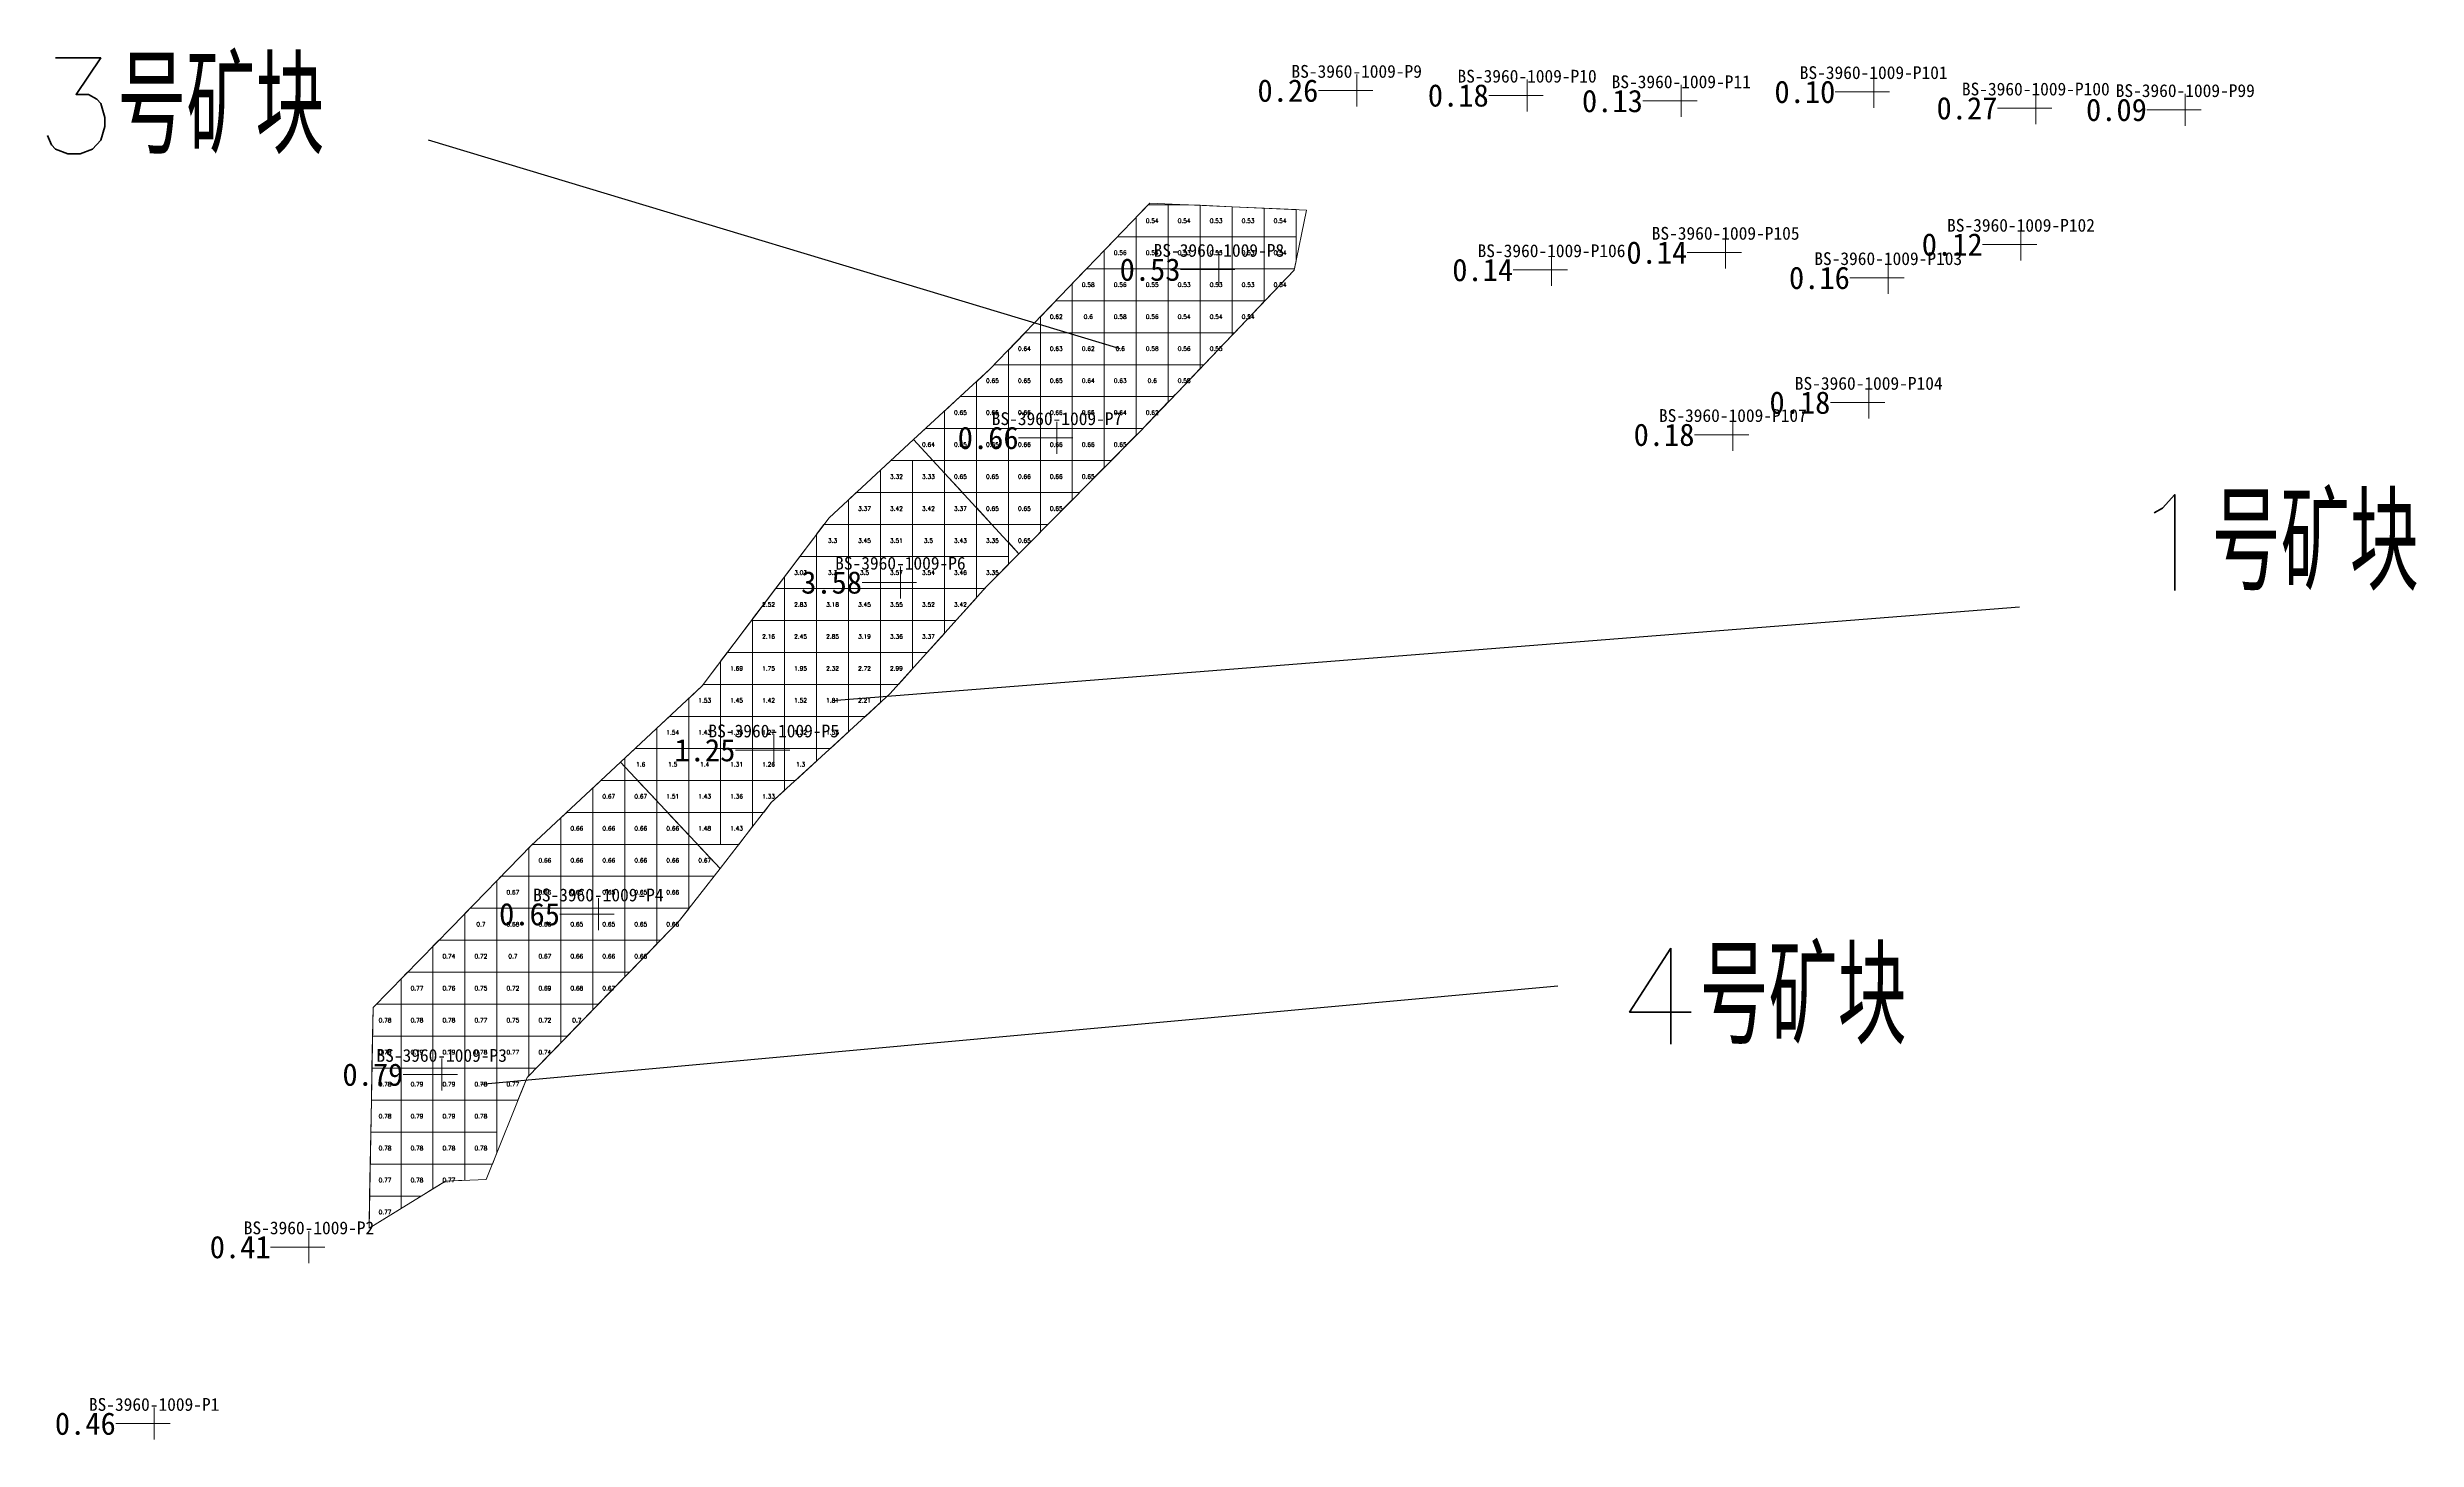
# Model space of a CAD drawing. Header units: inches. Extents: x 469908 to 470062, y 4349724 to 4349845.
# Drawn here: x 469907.9 to 469982, y 4349724.1 to 4349767.7 of the extents above; entities that cross this region are included whole.
import ezdxf
from ezdxf.enums import TextEntityAlignment as Align

# ---------------------------------------------------------------- set-up
doc = ezdxf.new("R2010")
doc.units = ezdxf.units.IN
doc.header["$MEASUREMENT"] = 0
for name, color, linetype, lineweight in [('0.500-1.000', 7, 'Continuous', 0), ('孔口文字', 7, 'Continuous', 0), ('点', 7, 'Continuous', 0), ('爆区方格网', 7, 'Continuous', 0), ('线条', 7, 'Continuous', 0), ('钻孔', 7, 'Continuous', 0)]:
    doc.layers.add(name, color=color, linetype=linetype, lineweight=lineweight)
doc.styles.add('3dmine_textStyle_1', font='txt.shx', dxfattribs={"height": 1, "bigfont": 'gbcbig.shx'})
doc.styles.add('3dmine_textStyle_2', font='simsunb.ttf', dxfattribs={"height": 1})
doc.styles.add('Standard_Shx', font='txt.shx', dxfattribs={"bigfont": 'gbcbig.shx'})

msp = doc.modelspace()

# ---------------------------------------------------------------- hatches: boundary and pattern name
at = {"layer": '钻孔', "linetype": 'Continuous', "lineweight": 0, "true_color": 0x808080, "extrusion": (0, 1, 0)}
for points in [[(-469949.849, 3950.123), (-469948.849, 3950.123), (-469948.849, 3961.123), (-469949.849, 3961.123)], [(-469955.179, 3949.908), (-469954.179, 3949.908), (-469954.179, 3960.908), (-469955.179, 3960.908)], [(-469960.001, 3950.003), (-469959.001, 3950.003), (-469959.001, 3961.003), (-469960.001, 3961.003)], [(-469966.022, 3949.844), (-469965.022, 3949.844), (-469965.022, 3960.844), (-469966.022, 3960.844)], [(-469971.094, 3949.712), (-469970.094, 3949.712), (-469970.094, 3960.712), (-469971.094, 3960.712)], [(-469975.77, 3949.673), (-469974.77, 3949.673), (-469974.77, 3960.673), (-469975.77, 3960.673)], [(-469961.39, 3949.926), (-469960.39, 3949.926), (-469960.39, 3960.926), (-469961.39, 3960.926)], [(-469970.631, 3949.905), (-469969.631, 3949.905), (-469969.631, 3960.905), (-469970.631, 3960.905)], [(-469955.943, 3950.061), (-469954.943, 3950.061), (-469954.943, 3961.061), (-469955.943, 3961.061)], [(-469966.477, 3950.086), (-469965.477, 3950.086), (-469965.477, 3961.086), (-469966.477, 3961.086)], [(-469965.867, 3949.936), (-469964.867, 3949.936), (-469964.867, 3960.936), (-469965.867, 3960.936)], [(-469961.617, 3949.995), (-469960.617, 3949.995), (-469960.617, 3960.995), (-469961.617, 3960.995)], [(-469917.071, 3949.708), (-469916.071, 3949.708), (-469916.071, 3961.708), (-469917.071, 3961.708)], [(-469912.226, 3949.655), (-469911.226, 3949.655), (-469911.226, 3961.655), (-469912.226, 3961.655)]]:
    msp.add_hatch(color=8, dxfattribs=at).paths.add_polyline_path(points, flags=0)
at = {"layer": '钻孔', "linetype": 'Continuous', "lineweight": 0, "true_color": 0x00ffff, "extrusion": (0, 1, 0)}
for points in [[(-469945.537, 3950.279), (-469944.537, 3950.279), (-469944.537, 3961.279), (-469945.537, 3961.279)], [(-469940.472, 3950.382), (-469939.472, 3950.382), (-469939.472, 3961.382), (-469940.472, 3961.382)], [(-469926.123, 3950.382), (-469925.123, 3950.382), (-469925.123, 3961.382), (-469926.123, 3961.382)], [(-469921.222, 3949.75), (-469920.222, 3949.75), (-469920.222, 3961.75), (-469921.222, 3961.75)]]:
    msp.add_hatch(color=4, dxfattribs=at).paths.add_polyline_path(points, flags=0)
at = {"layer": '钻孔', "linetype": 'Continuous', "lineweight": 0, "true_color": 0xff80ff, "extrusion": (0, 1, 0)}
msp.add_hatch(color=211, dxfattribs=at).paths.add_polyline_path([(-469935.573, 3950.325), (-469934.573, 3950.325), (-469934.573, 3961.325), (-469935.573, 3961.325)], flags=0)
at = {"layer": '钻孔', "linetype": 'Continuous', "lineweight": 0, "true_color": 0x0000ff, "extrusion": (0, 1, 0)}
msp.add_hatch(color=5, dxfattribs=at).paths.add_polyline_path([(-469931.61, 3950.221), (-469930.61, 3950.221), (-469930.61, 3961.221), (-469931.61, 3961.221)], flags=0)

# ---------------------------------------------------------------- linework, layer by layer
for p, q in [((469941.451, 4349758.233, 3961.279), (469919.806, 4349764.756)), ((469932.45, 4349747.232, 3961.325), (469969.588, 4349750.158)), ((469921.45, 4349735.232, 3961.382), (469955.142, 4349738.302))]:
    msp.add_line(p, q)
at = {"color": 1, "linetype": 'Continuous', "lineweight": 0, "true_color": 0xff0000, "elevation": 3961.325}
msp.add_lwpolyline([(469932.341, 4349752.945), (469932.341, 4349752.945), (469930.357, 4349750.319), (469928.373, 4349747.693), (469925.818, 4349745.305), (469927.374, 4349743.64), (469928.93, 4349741.975), (469930.533, 4349744.038), (469932.349, 4349745.7), (469934.244, 4349747.435), (469936.441, 4349749.875), (469937.261, 4349750.787), (469937.261, 4349750.787), (469938.282, 4349751.818), (469934.988, 4349755.388), (469932.341, 4349752.945), (469928.373, 4349747.693), (469932.341, 4349752.945)], dxfattribs=at)
at = {"layer": '0.500-1.000', "color": 4, "linetype": 'Continuous', "lineweight": 0, "true_color": 0x00ffff}
for points in [[(469947.274, 4349762.568), (469946.891, 4349760.688), (469943.248, 4349756.878), (469942.052, 4349755.627), (469938.282, 4349751.818), (469934.988, 4349755.388), (469937.372, 4349757.589), (469939.843, 4349760.156), (469942.376, 4349762.787), (469947.274, 4349762.568)], [(469928.93, 4349741.975), (469927.667, 4349740.35), (469924.082, 4349736.663), (469922.892, 4349735.438), (469921.614, 4349732.252), (469920.345, 4349732.202), (469917.949, 4349730.731), (469918.076, 4349737.628), (469920.526, 4349740.136), (469923.025, 4349742.694), (469925.818, 4349745.305), (469928.93, 4349741.975)]]:
    msp.add_lwpolyline(points, dxfattribs=at)
at = {"layer": '点', "color": 138, "linetype": 'Continuous', "lineweight": 0, "true_color": 0x004c4c}
for points, elevation in [([(469948.849, 4349765.805), (469948.849, 4349766.805)], 3961.123), ([(469954.179, 4349765.655), (469954.179, 4349766.655)], 3960.908), ([(469959.001, 4349765.48), (469959.001, 4349766.48)], 3961.003), ([(469965.022, 4349765.766), (469965.022, 4349766.766)], 3960.844), ([(469949.349, 4349766.305), (469948.349, 4349766.305)], 3961.123), ([(469954.679, 4349766.155), (469953.679, 4349766.155)], 3960.908), ([(469959.501, 4349765.98), (469958.501, 4349765.98)], 3961.003), ([(469965.522, 4349766.266), (469964.522, 4349766.266)], 3960.844), ([(469970.594, 4349765.753), (469969.594, 4349765.753)], 3960.712), ([(469970.094, 4349765.253), (469970.094, 4349766.253)], 3960.712), ([(469975.27, 4349765.703), (469974.27, 4349765.703)], 3960.673), ([(469974.77, 4349765.203), (469974.77, 4349766.203)], 3960.673), ([(469969.631, 4349760.992), (469969.631, 4349761.992)], 3960.905), ([(469944.537, 4349760.207), (469944.537, 4349761.207)], 3961.279), ([(469954.943, 4349760.195), (469954.943, 4349761.195)], 3961.061), ([(469960.89, 4349761.241), (469959.89, 4349761.241)], 3960.926), ([(469960.39, 4349760.741), (469960.39, 4349761.741)], 3960.926), ([(469970.131, 4349761.492), (469969.131, 4349761.492)], 3960.905), ([(469945.037, 4349760.707), (469944.037, 4349760.707)], 3961.279), ([(469955.443, 4349760.695), (469954.443, 4349760.695)], 3961.061), ([(469965.977, 4349760.449), (469964.977, 4349760.449)], 3961.086), ([(469965.477, 4349759.949), (469965.477, 4349760.949)], 3961.086), ([(469964.867, 4349756.048), (469964.867, 4349757.048)], 3960.936), ([(469960.617, 4349755.042), (469960.617, 4349756.042)], 3960.995), ([(469965.367, 4349756.548), (469964.367, 4349756.548)], 3960.936), ([(469939.972, 4349755.444), (469938.972, 4349755.444)], 3961.382), ([(469939.472, 4349754.944), (469939.472, 4349755.944)], 3961.382), ([(469961.117, 4349755.542), (469960.117, 4349755.542)], 3960.995), ([(469935.073, 4349750.923), (469934.073, 4349750.923)], 3961.325), ([(469934.573, 4349750.423), (469934.573, 4349751.423)], 3961.325), ([(469931.11, 4349745.678), (469930.11, 4349745.678)], 3961.221), ([(469930.61, 4349745.178), (469930.61, 4349746.178)], 3961.221), ([(469925.623, 4349740.549), (469924.623, 4349740.549)], 3961.382), ([(469925.123, 4349740.049), (469925.123, 4349741.049)], 3961.382), ([(469920.222, 4349735.031), (469920.222, 4349736.031)], 3961.75), ([(469920.722, 4349735.531), (469919.722, 4349735.531)], 3961.75), ([(469916.571, 4349730.138), (469915.571, 4349730.138)], 3961.708), ([(469916.071, 4349729.638), (469916.071, 4349730.638)], 3961.708), ([(469911.226, 4349724.116), (469911.226, 4349725.116)], 3961.655), ([(469911.726, 4349724.616), (469910.726, 4349724.616)], 3961.655)]:
    msp.add_lwpolyline(points, dxfattribs=dict(at, elevation=elevation))
at = {"layer": '爆区方格网', "color": 4, "linetype": 'Continuous', "lineweight": 0, "true_color": 0x00ffff}
for points, elevation in [([(469942.951, 4349761.733), (469941.951, 4349761.733), (469941.951, 4349762.346), (469942.324, 4349762.733), (469942.951, 4349762.733), (469942.951, 4349761.733)], 3961.279), ([(469943.951, 4349762.717), (469943.951, 4349761.733), (469942.951, 4349761.733), (469942.951, 4349762.733), (469943.584, 4349762.733), (469943.951, 4349762.717)], 3961.279), ([(469944.951, 4349762.672), (469944.951, 4349761.733), (469943.951, 4349761.733), (469943.951, 4349762.717), (469944.951, 4349762.672)], 3961.279), ([(469945.951, 4349762.628), (469945.951, 4349761.733), (469944.951, 4349761.733), (469944.951, 4349762.672), (469945.951, 4349762.628)], 3961.279), ([(469946.951, 4349762.583), (469946.951, 4349761.733), (469945.951, 4349761.733), (469945.951, 4349762.628), (469946.951, 4349762.583)], 3961.279), ([(469941.951, 4349760.733), (469940.951, 4349760.733), (469940.951, 4349761.307), (469941.361, 4349761.733), (469941.951, 4349761.733), (469941.951, 4349760.733)], 3961.279), ([(469942.951, 4349760.733), (469941.951, 4349760.733), (469941.951, 4349761.733), (469942.951, 4349761.733), (469942.951, 4349760.733)], 3961.279), ([(469943.951, 4349760.733), (469942.951, 4349760.733), (469942.951, 4349761.733), (469943.951, 4349761.733), (469943.951, 4349760.733)], 3961.279), ([(469944.951, 4349760.733), (469943.951, 4349760.733), (469943.951, 4349761.733), (469944.951, 4349761.733), (469944.951, 4349760.733)], 3961.279), ([(469945.951, 4349760.733), (469944.951, 4349760.733), (469944.951, 4349761.733), (469945.951, 4349761.733), (469945.951, 4349760.733)], 3961.279), ([(469946.951, 4349760.983), (469946.9, 4349760.733), (469945.951, 4349760.733), (469945.951, 4349761.733), (469946.951, 4349761.733), (469946.951, 4349760.983)], 3961.279), ([(469940.951, 4349759.733), (469939.951, 4349759.733), (469939.951, 4349760.268), (469940.399, 4349760.733), (469940.951, 4349760.733), (469940.951, 4349759.733)], 3961.279), ([(469941.951, 4349759.733), (469940.951, 4349759.733), (469940.951, 4349760.733), (469941.951, 4349760.733), (469941.951, 4349759.733)], 3961.279), ([(469942.951, 4349759.733), (469941.951, 4349759.733), (469941.951, 4349760.733), (469942.951, 4349760.733), (469942.951, 4349759.733)], 3961.279), ([(469943.951, 4349759.733), (469942.951, 4349759.733), (469942.951, 4349760.733), (469943.951, 4349760.733), (469943.951, 4349759.733)], 3961.279), ([(469944.951, 4349759.733), (469943.951, 4349759.733), (469943.951, 4349760.733), (469944.951, 4349760.733), (469944.951, 4349759.733)], 3961.279), ([(469945.951, 4349759.733), (469944.951, 4349759.733), (469944.951, 4349760.733), (469945.951, 4349760.733), (469945.951, 4349759.733)], 3961.279), ([(469946.891, 4349760.688), (469945.978, 4349759.733), (469945.951, 4349759.733), (469945.951, 4349760.733), (469946.9, 4349760.733), (469946.891, 4349760.688)], 3961.279), ([(469939.951, 4349758.733), (469938.951, 4349758.733), (469938.951, 4349759.229), (469939.436, 4349759.733), (469939.951, 4349759.733), (469939.951, 4349758.733)], 3961.279), ([(469940.951, 4349758.733), (469939.951, 4349758.733), (469939.951, 4349759.733), (469940.951, 4349759.733), (469940.951, 4349758.733)], 3961.279), ([(469941.951, 4349758.733), (469940.951, 4349758.733), (469940.951, 4349759.733), (469941.951, 4349759.733), (469941.951, 4349758.733)], 3961.279), ([(469942.951, 4349758.733), (469941.951, 4349758.733), (469941.951, 4349759.733), (469942.951, 4349759.733), (469942.951, 4349758.733)], 3961.279), ([(469943.951, 4349758.733), (469942.951, 4349758.733), (469942.951, 4349759.733), (469943.951, 4349759.733), (469943.951, 4349758.733)], 3961.279), ([(469944.951, 4349758.733), (469943.951, 4349758.733), (469943.951, 4349759.733), (469944.951, 4349759.733), (469944.951, 4349758.733)], 3961.279), ([(469945.951, 4349759.705), (469945.022, 4349758.733), (469944.951, 4349758.733), (469944.951, 4349759.733), (469945.951, 4349759.733), (469945.951, 4349759.705)], 3961.279), ([(469938.951, 4349757.733), (469937.951, 4349757.733), (469937.951, 4349758.19), (469938.474, 4349758.733), (469938.951, 4349758.733), (469938.951, 4349757.733)], 3961.279), ([(469939.951, 4349757.733), (469938.951, 4349757.733), (469938.951, 4349758.733), (469939.951, 4349758.733), (469939.951, 4349757.733)], 3961.279), ([(469940.951, 4349757.733), (469939.951, 4349757.733), (469939.951, 4349758.733), (469940.951, 4349758.733), (469940.951, 4349757.733)], 3961.279), ([(469941.951, 4349757.733), (469940.951, 4349757.733), (469940.951, 4349758.733), (469941.951, 4349758.733), (469941.951, 4349757.733)], 3961.279), ([(469942.951, 4349757.733), (469941.951, 4349757.733), (469941.951, 4349758.733), (469942.951, 4349758.733), (469942.951, 4349757.733)], 3961.279), ([(469943.951, 4349757.733), (469942.951, 4349757.733), (469942.951, 4349758.733), (469943.951, 4349758.733), (469943.951, 4349757.733)], 3961.279), ([(469944.951, 4349758.659), (469944.066, 4349757.733), (469943.951, 4349757.733), (469943.951, 4349758.733), (469944.951, 4349758.733), (469944.951, 4349758.659)], 3961.279), ([(469937.951, 4349756.733), (469936.951, 4349756.733), (469936.951, 4349757.2), (469937.372, 4349757.589), (469937.511, 4349757.733), (469937.951, 4349757.733), (469937.951, 4349756.733)], 3961.279), ([(469938.951, 4349756.733), (469937.951, 4349756.733), (469937.951, 4349757.733), (469938.951, 4349757.733), (469938.951, 4349756.733)], 3961.279), ([(469939.951, 4349756.733), (469938.951, 4349756.733), (469938.951, 4349757.733), (469939.951, 4349757.733), (469939.951, 4349756.733)], 3961.279), ([(469940.951, 4349756.733), (469939.951, 4349756.733), (469939.951, 4349757.733), (469940.951, 4349757.733), (469940.951, 4349756.733)], 3961.279), ([(469941.951, 4349756.733), (469940.951, 4349756.733), (469940.951, 4349757.733), (469941.951, 4349757.733), (469941.951, 4349756.733)], 3961.279), ([(469942.951, 4349756.733), (469941.951, 4349756.733), (469941.951, 4349757.733), (469942.951, 4349757.733), (469942.951, 4349756.733)], 3961.279), ([(469943.951, 4349757.613), (469943.248, 4349756.878), (469943.11, 4349756.733), (469942.951, 4349756.733), (469942.951, 4349757.733), (469943.951, 4349757.733), (469943.951, 4349757.613)], 3961.279), ([(469936.951, 4349755.733), (469935.951, 4349755.733), (469935.951, 4349756.277), (469936.445, 4349756.733), (469936.951, 4349756.733), (469936.951, 4349755.733)], 3961.279), ([(469937.951, 4349755.733), (469936.951, 4349755.733), (469936.951, 4349756.733), (469937.951, 4349756.733), (469937.951, 4349755.733)], 3961.279), ([(469938.951, 4349755.733), (469937.951, 4349755.733), (469937.951, 4349756.733), (469938.951, 4349756.733), (469938.951, 4349755.733)], 3961.279), ([(469939.951, 4349755.733), (469938.951, 4349755.733), (469938.951, 4349756.733), (469939.951, 4349756.733), (469939.951, 4349755.733)], 3961.279), ([(469940.951, 4349755.733), (469939.951, 4349755.733), (469939.951, 4349756.733), (469940.951, 4349756.733), (469940.951, 4349755.733)], 3961.279), ([(469941.951, 4349755.733), (469940.951, 4349755.733), (469940.951, 4349756.733), (469941.951, 4349756.733), (469941.951, 4349755.733)], 3961.279), ([(469942.951, 4349756.567), (469942.154, 4349755.733), (469941.951, 4349755.733), (469941.951, 4349756.733), (469942.951, 4349756.733), (469942.951, 4349756.567)], 3961.279), ([(469935.951, 4349754.733), (469935.592, 4349754.733), (469934.988, 4349755.388), (469935.362, 4349755.733), (469935.951, 4349755.733), (469935.951, 4349754.733)], 3961.279), ([(469936.951, 4349754.733), (469935.951, 4349754.733), (469935.951, 4349755.733), (469936.951, 4349755.733), (469936.951, 4349754.733)], 3961.279), ([(469937.951, 4349754.733), (469936.951, 4349754.733), (469936.951, 4349755.733), (469937.951, 4349755.733), (469937.951, 4349754.733)], 3961.279), ([(469938.951, 4349754.733), (469937.951, 4349754.733), (469937.951, 4349755.733), (469938.951, 4349755.733), (469938.951, 4349754.733)], 3961.279), ([(469939.951, 4349754.733), (469938.951, 4349754.733), (469938.951, 4349755.733), (469939.951, 4349755.733), (469939.951, 4349754.733)], 3961.279), ([(469940.951, 4349754.733), (469939.951, 4349754.733), (469939.951, 4349755.733), (469940.951, 4349755.733), (469940.951, 4349754.733)], 3961.279), ([(469941.951, 4349755.524), (469941.168, 4349754.733), (469940.951, 4349754.733), (469940.951, 4349755.733), (469941.951, 4349755.733), (469941.951, 4349755.524)], 3961.279), ([(469936.951, 4349753.733), (469936.515, 4349753.733), (469935.951, 4349754.345), (469935.951, 4349754.733), (469936.951, 4349754.733), (469936.951, 4349753.733)], 3961.279), ([(469937.951, 4349753.733), (469936.951, 4349753.733), (469936.951, 4349754.733), (469937.951, 4349754.733), (469937.951, 4349753.733)], 3961.279), ([(469938.951, 4349753.733), (469937.951, 4349753.733), (469937.951, 4349754.733), (469938.951, 4349754.733), (469938.951, 4349753.733)], 3961.279), ([(469939.951, 4349753.733), (469938.951, 4349753.733), (469938.951, 4349754.733), (469939.951, 4349754.733), (469939.951, 4349753.733)], 3961.279), ([(469940.951, 4349754.514), (469940.178, 4349753.733), (469939.951, 4349753.733), (469939.951, 4349754.733), (469940.951, 4349754.733), (469940.951, 4349754.514)], 3961.279), ([(469937.951, 4349752.733), (469937.438, 4349752.733), (469936.951, 4349753.261), (469936.951, 4349753.733), (469937.951, 4349753.733), (469937.951, 4349752.733)], 3961.279), ([(469938.951, 4349752.733), (469937.951, 4349752.733), (469937.951, 4349753.733), (469938.951, 4349753.733), (469938.951, 4349752.733)], 3961.279), ([(469939.951, 4349753.504), (469939.188, 4349752.733), (469938.951, 4349752.733), (469938.951, 4349753.733), (469939.951, 4349753.733), (469939.951, 4349753.504)], 3961.279), ([(469938.951, 4349752.493), (469938.282, 4349751.818), (469937.951, 4349752.178), (469937.951, 4349752.733), (469938.951, 4349752.733), (469938.951, 4349752.493)], 3961.279), ([(469925.95, 4349743.732), (469924.95, 4349743.732), (469924.95, 4349744.493), (469925.206, 4349744.732), (469925.95, 4349744.732), (469925.95, 4349743.732)], 3961.382), ([(469926.95, 4349744.094), (469926.95, 4349743.732), (469925.95, 4349743.732), (469925.95, 4349744.732), (469926.353, 4349744.732), (469926.95, 4349744.094)], 3961.382), ([(469924.95, 4349742.732), (469923.95, 4349742.732), (469923.95, 4349743.559), (469924.136, 4349743.732), (469924.95, 4349743.732), (469924.95, 4349742.732)], 3961.382), ([(469925.95, 4349742.732), (469924.95, 4349742.732), (469924.95, 4349743.732), (469925.95, 4349743.732), (469925.95, 4349742.732)], 3961.382), ([(469926.95, 4349742.732), (469925.95, 4349742.732), (469925.95, 4349743.732), (469926.95, 4349743.732), (469926.95, 4349742.732)], 3961.382), ([(469927.95, 4349743.024), (469927.95, 4349742.732), (469926.95, 4349742.732), (469926.95, 4349743.732), (469927.288, 4349743.732), (469927.95, 4349743.024)], 3961.382), ([(469923.95, 4349741.732), (469922.95, 4349741.732), (469922.95, 4349742.617), (469923.025, 4349742.694), (469923.066, 4349742.732), (469923.95, 4349742.732), (469923.95, 4349741.732)], 3961.382), ([(469924.95, 4349741.732), (469923.95, 4349741.732), (469923.95, 4349742.732), (469924.95, 4349742.732), (469924.95, 4349741.732)], 3961.382), ([(469925.95, 4349741.732), (469924.95, 4349741.732), (469924.95, 4349742.732), (469925.95, 4349742.732), (469925.95, 4349741.732)], 3961.382), ([(469926.95, 4349741.732), (469925.95, 4349741.732), (469925.95, 4349742.732), (469926.95, 4349742.732), (469926.95, 4349741.732)], 3961.382), ([(469927.95, 4349741.732), (469926.95, 4349741.732), (469926.95, 4349742.732), (469927.95, 4349742.732), (469927.95, 4349741.732)], 3961.382), ([(469928.93, 4349741.975), (469928.742, 4349741.732), (469927.95, 4349741.732), (469927.95, 4349742.732), (469928.223, 4349742.732), (469928.93, 4349741.975)], 3961.382), ([(469922.95, 4349740.732), (469921.95, 4349740.732), (469921.95, 4349741.593), (469922.085, 4349741.732), (469922.95, 4349741.732), (469922.95, 4349740.732)], 3961.382), ([(469923.95, 4349740.732), (469922.95, 4349740.732), (469922.95, 4349741.732), (469923.95, 4349741.732), (469923.95, 4349740.732)], 3961.382), ([(469924.95, 4349740.732), (469923.95, 4349740.732), (469923.95, 4349741.732), (469924.95, 4349741.732), (469924.95, 4349740.732)], 3961.382), ([(469925.95, 4349740.732), (469924.95, 4349740.732), (469924.95, 4349741.732), (469925.95, 4349741.732), (469925.95, 4349740.732)], 3961.382), ([(469926.95, 4349740.732), (469925.95, 4349740.732), (469925.95, 4349741.732), (469926.95, 4349741.732), (469926.95, 4349740.732)], 3961.382), ([(469927.95, 4349740.732), (469926.95, 4349740.732), (469926.95, 4349741.732), (469927.95, 4349741.732), (469927.95, 4349740.732)], 3961.382), ([(469921.95, 4349739.732), (469920.95, 4349739.732), (469920.95, 4349740.57), (469921.109, 4349740.732), (469921.95, 4349740.732), (469921.95, 4349739.732)], 3961.382), ([(469922.95, 4349739.732), (469921.95, 4349739.732), (469921.95, 4349740.732), (469922.95, 4349740.732), (469922.95, 4349739.732)], 3961.382), ([(469923.95, 4349739.732), (469922.95, 4349739.732), (469922.95, 4349740.732), (469923.95, 4349740.732), (469923.95, 4349739.732)], 3961.382), ([(469924.95, 4349739.732), (469923.95, 4349739.732), (469923.95, 4349740.732), (469924.95, 4349740.732), (469924.95, 4349739.732)], 3961.382), ([(469925.95, 4349739.732), (469924.95, 4349739.732), (469924.95, 4349740.732), (469925.95, 4349740.732), (469925.95, 4349739.732)], 3961.382), ([(469926.95, 4349739.732), (469925.95, 4349739.732), (469925.95, 4349740.732), (469926.95, 4349740.732), (469926.95, 4349739.732)], 3961.382), ([(469927.95, 4349740.713), (469927.667, 4349740.35), (469927.067, 4349739.732), (469926.95, 4349739.732), (469926.95, 4349740.732), (469927.95, 4349740.732), (469927.95, 4349740.713)], 3961.382), ([(469920.95, 4349738.732), (469919.95, 4349738.732), (469919.95, 4349739.546), (469920.132, 4349739.732), (469920.95, 4349739.732), (469920.95, 4349738.732)], 3961.382), ([(469921.95, 4349738.732), (469920.95, 4349738.732), (469920.95, 4349739.732), (469921.95, 4349739.732), (469921.95, 4349738.732)], 3961.382), ([(469922.95, 4349738.732), (469921.95, 4349738.732), (469921.95, 4349739.732), (469922.95, 4349739.732), (469922.95, 4349738.732)], 3961.382), ([(469923.95, 4349738.732), (469922.95, 4349738.732), (469922.95, 4349739.732), (469923.95, 4349739.732), (469923.95, 4349738.732)], 3961.382), ([(469924.95, 4349738.732), (469923.95, 4349738.732), (469923.95, 4349739.732), (469924.95, 4349739.732), (469924.95, 4349738.732)], 3961.382), ([(469925.95, 4349738.732), (469924.95, 4349738.732), (469924.95, 4349739.732), (469925.95, 4349739.732), (469925.95, 4349738.732)], 3961.382), ([(469926.95, 4349739.612), (469926.094, 4349738.732), (469925.95, 4349738.732), (469925.95, 4349739.732), (469926.95, 4349739.732), (469926.95, 4349739.612)], 3961.382), ([(469919.95, 4349737.732), (469918.95, 4349737.732), (469918.95, 4349738.522), (469919.155, 4349738.732), (469919.95, 4349738.732), (469919.95, 4349737.732)], 3961.382), ([(469920.95, 4349737.732), (469919.95, 4349737.732), (469919.95, 4349738.732), (469920.95, 4349738.732), (469920.95, 4349737.732)], 3961.382), ([(469921.95, 4349737.732), (469920.95, 4349737.732), (469920.95, 4349738.732), (469921.95, 4349738.732), (469921.95, 4349737.732)], 3961.382), ([(469922.95, 4349737.732), (469921.95, 4349737.732), (469921.95, 4349738.732), (469922.95, 4349738.732), (469922.95, 4349737.732)], 3961.382), ([(469923.95, 4349737.732), (469922.95, 4349737.732), (469922.95, 4349738.732), (469923.95, 4349738.732), (469923.95, 4349737.732)], 3961.382), ([(469924.95, 4349737.732), (469923.95, 4349737.732), (469923.95, 4349738.732), (469924.95, 4349738.732), (469924.95, 4349737.732)], 3961.382), ([(469925.95, 4349738.584), (469925.122, 4349737.732), (469924.95, 4349737.732), (469924.95, 4349738.732), (469925.95, 4349738.732), (469925.95, 4349738.584)], 3961.382), ([(469918.95, 4349736.732), (469918.059, 4349736.732), (469918.076, 4349737.628), (469918.178, 4349737.732), (469918.95, 4349737.732), (469918.95, 4349736.732)], 3961.382), ([(469919.95, 4349736.732), (469918.95, 4349736.732), (469918.95, 4349737.732), (469919.95, 4349737.732), (469919.95, 4349736.732)], 3961.382), ([(469920.95, 4349736.732), (469919.95, 4349736.732), (469919.95, 4349737.732), (469920.95, 4349737.732), (469920.95, 4349736.732)], 3961.382), ([(469921.95, 4349736.732), (469920.95, 4349736.732), (469920.95, 4349737.732), (469921.95, 4349737.732), (469921.95, 4349736.732)], 3961.382), ([(469922.95, 4349736.732), (469921.95, 4349736.732), (469921.95, 4349737.732), (469922.95, 4349737.732), (469922.95, 4349736.732)], 3961.382), ([(469923.95, 4349736.732), (469922.95, 4349736.732), (469922.95, 4349737.732), (469923.95, 4349737.732), (469923.95, 4349736.732)], 3961.382), ([(469924.95, 4349737.555), (469924.15, 4349736.732), (469923.95, 4349736.732), (469923.95, 4349737.732), (469924.95, 4349737.732), (469924.95, 4349737.555)], 3961.382), ([(469918.95, 4349735.732), (469918.041, 4349735.732), (469918.059, 4349736.732), (469918.95, 4349736.732), (469918.95, 4349735.732)], 3961.382), ([(469919.95, 4349735.732), (469918.95, 4349735.732), (469918.95, 4349736.732), (469919.95, 4349736.732), (469919.95, 4349735.732)], 3961.382), ([(469920.95, 4349735.732), (469919.95, 4349735.732), (469919.95, 4349736.732), (469920.95, 4349736.732), (469920.95, 4349735.732)], 3961.382), ([(469921.95, 4349735.732), (469920.95, 4349735.732), (469920.95, 4349736.732), (469921.95, 4349736.732), (469921.95, 4349735.732)], 3961.382), ([(469922.95, 4349735.732), (469921.95, 4349735.732), (469921.95, 4349736.732), (469922.95, 4349736.732), (469922.95, 4349735.732)], 3961.382), ([(469923.95, 4349736.527), (469923.177, 4349735.732), (469922.95, 4349735.732), (469922.95, 4349736.732), (469923.95, 4349736.732), (469923.95, 4349736.527)], 3961.382), ([(469918.95, 4349734.732), (469918.022, 4349734.732), (469918.041, 4349735.732), (469918.95, 4349735.732), (469918.95, 4349734.732)], 3961.382), ([(469919.95, 4349734.732), (469918.95, 4349734.732), (469918.95, 4349735.732), (469919.95, 4349735.732), (469919.95, 4349734.732)], 3961.382), ([(469920.95, 4349734.732), (469919.95, 4349734.732), (469919.95, 4349735.732), (469920.95, 4349735.732), (469920.95, 4349734.732)], 3961.382), ([(469921.95, 4349734.732), (469920.95, 4349734.732), (469920.95, 4349735.732), (469921.95, 4349735.732), (469921.95, 4349734.732)], 3961.382), ([(469922.95, 4349735.498), (469922.892, 4349735.438), (469922.609, 4349734.732), (469921.95, 4349734.732), (469921.95, 4349735.732), (469922.95, 4349735.732), (469922.95, 4349735.498)], 3961.382), ([(469918.95, 4349733.732), (469918.004, 4349733.732), (469918.022, 4349734.732), (469918.95, 4349734.732), (469918.95, 4349733.732)], 3961.382), ([(469919.95, 4349733.732), (469918.95, 4349733.732), (469918.95, 4349734.732), (469919.95, 4349734.732), (469919.95, 4349733.732)], 3961.382), ([(469920.95, 4349733.732), (469919.95, 4349733.732), (469919.95, 4349734.732), (469920.95, 4349734.732), (469920.95, 4349733.732)], 3961.382), ([(469921.95, 4349733.732), (469920.95, 4349733.732), (469920.95, 4349734.732), (469921.95, 4349734.732), (469921.95, 4349733.732)], 3961.382), ([(469918.95, 4349732.732), (469917.986, 4349732.732), (469918.004, 4349733.732), (469918.95, 4349733.732), (469918.95, 4349732.732)], 3961.382), ([(469919.95, 4349732.732), (469918.95, 4349732.732), (469918.95, 4349733.732), (469919.95, 4349733.732), (469919.95, 4349732.732)], 3961.382), ([(469920.95, 4349732.732), (469919.95, 4349732.732), (469919.95, 4349733.732), (469920.95, 4349733.732), (469920.95, 4349732.732)], 3961.382), ([(469921.95, 4349733.089), (469921.807, 4349732.732), (469920.95, 4349732.732), (469920.95, 4349733.732), (469921.95, 4349733.732), (469921.95, 4349733.089)], 3961.382), ([(469918.95, 4349731.732), (469917.967, 4349731.732), (469917.986, 4349732.732), (469918.95, 4349732.732), (469918.95, 4349731.732)], 3961.382), ([(469919.95, 4349731.96), (469919.579, 4349731.732), (469918.95, 4349731.732), (469918.95, 4349732.732), (469919.95, 4349732.732), (469919.95, 4349731.96)], 3961.382), ([(469920.95, 4349732.226), (469920.345, 4349732.202), (469919.95, 4349731.96), (469919.95, 4349732.732), (469920.95, 4349732.732), (469920.95, 4349732.226)], 3961.382), ([(469918.95, 4349731.346), (469917.95, 4349730.732), (469917.95, 4349730.732), (469917.95, 4349730.786), (469917.967, 4349731.732), (469918.95, 4349731.732), (469918.95, 4349731.346)], 3961.382)]:
    msp.add_lwpolyline(points, dxfattribs=dict(at, elevation=elevation))
at = {"layer": '爆区方格网', "color": 1, "linetype": 'Continuous', "lineweight": 0, "true_color": 0xff0000, "elevation": 3961.325}
for points in [[(469934.95, 4349753.732), (469933.95, 4349753.732), (469933.95, 4349754.43), (469934.277, 4349754.732), (469934.95, 4349754.732), (469934.95, 4349753.732)], [(469935.95, 4349753.732), (469934.95, 4349753.732), (469934.95, 4349754.732), (469935.95, 4349754.732), (469935.95, 4349753.732)], [(469933.95, 4349752.732), (469932.95, 4349752.732), (469932.95, 4349753.507), (469933.194, 4349753.732), (469933.95, 4349753.732), (469933.95, 4349752.732)], [(469934.95, 4349752.732), (469933.95, 4349752.732), (469933.95, 4349753.732), (469934.95, 4349753.732), (469934.95, 4349752.732)], [(469935.95, 4349752.732), (469934.95, 4349752.732), (469934.95, 4349753.732), (469935.95, 4349753.732), (469935.95, 4349752.732)], [(469936.95, 4349752.732), (469935.95, 4349752.732), (469935.95, 4349753.732), (469936.95, 4349753.732), (469936.95, 4349752.732)], [(469932.95, 4349751.732), (469931.95, 4349751.732), (469931.95, 4349752.427), (469932.18, 4349752.732), (469932.95, 4349752.732), (469932.95, 4349751.732)], [(469933.95, 4349751.732), (469932.95, 4349751.732), (469932.95, 4349752.732), (469933.95, 4349752.732), (469933.95, 4349751.732)], [(469934.95, 4349751.732), (469933.95, 4349751.732), (469933.95, 4349752.732), (469934.95, 4349752.732), (469934.95, 4349751.732)], [(469935.95, 4349751.732), (469934.95, 4349751.732), (469934.95, 4349752.732), (469935.95, 4349752.732), (469935.95, 4349751.732)], [(469936.95, 4349751.732), (469935.95, 4349751.732), (469935.95, 4349752.732), (469936.95, 4349752.732), (469936.95, 4349751.732)], [(469937.95, 4349751.732), (469936.95, 4349751.732), (469936.95, 4349752.732), (469937.95, 4349752.732), (469937.95, 4349751.732)], [(469931.95, 4349750.732), (469930.95, 4349750.732), (469930.95, 4349751.103), (469931.425, 4349751.732), (469931.95, 4349751.732), (469931.95, 4349750.732)], [(469932.95, 4349750.732), (469931.95, 4349750.732), (469931.95, 4349751.732), (469932.95, 4349751.732), (469932.95, 4349750.732)], [(469933.95, 4349750.732), (469932.95, 4349750.732), (469932.95, 4349751.732), (469933.95, 4349751.732), (469933.95, 4349750.732)], [(469934.95, 4349750.732), (469933.95, 4349750.732), (469933.95, 4349751.732), (469934.95, 4349751.732), (469934.95, 4349750.732)], [(469935.95, 4349750.732), (469934.95, 4349750.732), (469934.95, 4349751.732), (469935.95, 4349751.732), (469935.95, 4349750.732)], [(469936.95, 4349750.732), (469935.95, 4349750.732), (469935.95, 4349751.732), (469936.95, 4349751.732), (469936.95, 4349750.732)], [(469937.95, 4349751.482), (469937.261, 4349750.787), (469937.212, 4349750.732), (469936.95, 4349750.732), (469936.95, 4349751.732), (469937.95, 4349751.732), (469937.95, 4349751.482)], [(469930.95, 4349749.732), (469929.95, 4349749.732), (469929.95, 4349749.78), (469930.357, 4349750.319), (469930.669, 4349750.732), (469930.95, 4349750.732), (469930.95, 4349749.732)], [(469931.95, 4349749.732), (469930.95, 4349749.732), (469930.95, 4349750.732), (469931.95, 4349750.732), (469931.95, 4349749.732)], [(469932.95, 4349749.732), (469931.95, 4349749.732), (469931.95, 4349750.732), (469932.95, 4349750.732), (469932.95, 4349749.732)], [(469933.95, 4349749.732), (469932.95, 4349749.732), (469932.95, 4349750.732), (469933.95, 4349750.732), (469933.95, 4349749.732)], [(469934.95, 4349749.732), (469933.95, 4349749.732), (469933.95, 4349750.732), (469934.95, 4349750.732), (469934.95, 4349749.732)], [(469935.95, 4349749.732), (469934.95, 4349749.732), (469934.95, 4349750.732), (469935.95, 4349750.732), (469935.95, 4349749.732)], [(469936.95, 4349750.44), (469936.441, 4349749.875), (469936.312, 4349749.732), (469935.95, 4349749.732), (469935.95, 4349750.732), (469936.95, 4349750.732), (469936.95, 4349750.44)], [(469930.95, 4349748.732), (469929.95, 4349748.732), (469929.95, 4349749.732), (469930.95, 4349749.732), (469930.95, 4349748.732)], [(469931.95, 4349748.732), (469930.95, 4349748.732), (469930.95, 4349749.732), (469931.95, 4349749.732), (469931.95, 4349748.732)], [(469932.95, 4349748.732), (469931.95, 4349748.732), (469931.95, 4349749.732), (469932.95, 4349749.732), (469932.95, 4349748.732)], [(469933.95, 4349748.732), (469932.95, 4349748.732), (469932.95, 4349749.732), (469933.95, 4349749.732), (469933.95, 4349748.732)], [(469934.95, 4349748.732), (469933.95, 4349748.732), (469933.95, 4349749.732), (469934.95, 4349749.732), (469934.95, 4349748.732)], [(469935.95, 4349749.329), (469935.412, 4349748.732), (469934.95, 4349748.732), (469934.95, 4349749.732), (469935.95, 4349749.732), (469935.95, 4349749.329)], [(469929.95, 4349747.732), (469928.95, 4349747.732), (469928.95, 4349748.456), (469929.158, 4349748.732), (469929.95, 4349748.732), (469929.95, 4349747.732)], [(469930.95, 4349747.732), (469929.95, 4349747.732), (469929.95, 4349748.732), (469930.95, 4349748.732), (469930.95, 4349747.732)], [(469931.95, 4349747.732), (469930.95, 4349747.732), (469930.95, 4349748.732), (469931.95, 4349748.732), (469931.95, 4349747.732)], [(469932.95, 4349747.732), (469931.95, 4349747.732), (469931.95, 4349748.732), (469932.95, 4349748.732), (469932.95, 4349747.732)], [(469933.95, 4349747.732), (469932.95, 4349747.732), (469932.95, 4349748.732), (469933.95, 4349748.732), (469933.95, 4349747.732)], [(469934.95, 4349748.218), (469934.512, 4349747.732), (469933.95, 4349747.732), (469933.95, 4349748.732), (469934.95, 4349748.732), (469934.95, 4349748.218)], [(469928.95, 4349746.732), (469927.95, 4349746.732), (469927.95, 4349747.297), (469928.373, 4349747.693), (469928.403, 4349747.732), (469928.95, 4349747.732), (469928.95, 4349746.732)], [(469929.95, 4349746.732), (469928.95, 4349746.732), (469928.95, 4349747.732), (469929.95, 4349747.732), (469929.95, 4349746.732)], [(469930.95, 4349746.732), (469929.95, 4349746.732), (469929.95, 4349747.732), (469930.95, 4349747.732), (469930.95, 4349746.732)], [(469931.95, 4349746.732), (469930.95, 4349746.732), (469930.95, 4349747.732), (469931.95, 4349747.732), (469931.95, 4349746.732)], [(469932.95, 4349746.732), (469931.95, 4349746.732), (469931.95, 4349747.732), (469932.95, 4349747.732), (469932.95, 4349746.732)], [(469933.95, 4349747.165), (469933.477, 4349746.732), (469932.95, 4349746.732), (469932.95, 4349747.732), (469933.95, 4349747.732), (469933.95, 4349747.165)], [(469927.95, 4349745.732), (469926.95, 4349745.732), (469926.95, 4349746.363), (469927.345, 4349746.732), (469927.95, 4349746.732), (469927.95, 4349745.732)], [(469928.95, 4349745.732), (469927.95, 4349745.732), (469927.95, 4349746.732), (469928.95, 4349746.732), (469928.95, 4349745.732)], [(469929.95, 4349745.732), (469928.95, 4349745.732), (469928.95, 4349746.732), (469929.95, 4349746.732), (469929.95, 4349745.732)], [(469930.95, 4349745.732), (469929.95, 4349745.732), (469929.95, 4349746.732), (469930.95, 4349746.732), (469930.95, 4349745.732)], [(469931.95, 4349745.732), (469930.95, 4349745.732), (469930.95, 4349746.732), (469931.95, 4349746.732), (469931.95, 4349745.732)], [(469932.95, 4349746.25), (469932.384, 4349745.732), (469931.95, 4349745.732), (469931.95, 4349746.732), (469932.95, 4349746.732), (469932.95, 4349746.25)], [(469926.95, 4349744.732), (469925.95, 4349744.732), (469925.95, 4349745.428), (469926.275, 4349745.732), (469926.95, 4349745.732), (469926.95, 4349744.732)], [(469927.95, 4349744.732), (469926.95, 4349744.732), (469926.95, 4349745.732), (469927.95, 4349745.732), (469927.95, 4349744.732)], [(469928.95, 4349744.732), (469927.95, 4349744.732), (469927.95, 4349745.732), (469928.95, 4349745.732), (469928.95, 4349744.732)], [(469929.95, 4349744.732), (469928.95, 4349744.732), (469928.95, 4349745.732), (469929.95, 4349745.732), (469929.95, 4349744.732)], [(469930.95, 4349744.732), (469929.95, 4349744.732), (469929.95, 4349745.732), (469930.95, 4349745.732), (469930.95, 4349744.732)], [(469931.95, 4349745.335), (469931.292, 4349744.732), (469930.95, 4349744.732), (469930.95, 4349745.732), (469931.95, 4349745.732), (469931.95, 4349745.335)], [(469927.95, 4349743.732), (469926.95, 4349743.732), (469926.95, 4349744.732), (469927.95, 4349744.732), (469927.95, 4349743.732)], [(469928.95, 4349743.732), (469927.95, 4349743.732), (469927.95, 4349744.732), (469928.95, 4349744.732), (469928.95, 4349743.732)], [(469929.95, 4349743.732), (469928.95, 4349743.732), (469928.95, 4349744.732), (469929.95, 4349744.732), (469929.95, 4349743.732)], [(469930.95, 4349744.419), (469930.533, 4349744.038), (469930.296, 4349743.732), (469929.95, 4349743.732), (469929.95, 4349744.732), (469930.95, 4349744.732), (469930.95, 4349744.419)], [(469928.95, 4349742.732), (469927.95, 4349742.732), (469927.95, 4349743.732), (469928.95, 4349743.732), (469928.95, 4349742.732)], [(469929.95, 4349743.287), (469929.519, 4349742.732), (469928.95, 4349742.732), (469928.95, 4349743.732), (469929.95, 4349743.732), (469929.95, 4349743.287)]]:
    msp.add_lwpolyline(points, dxfattribs=at)
at = {"layer": '线条', "color": 138, "linetype": 'Continuous', "lineweight": 0, "true_color": 0x004c4c}
for points, elevation in [([(469948.849, 4349766.305), (469948.849, 4349766.305), (469948.849, 4349766.305)], 3961.123), ([(469954.179, 4349766.155), (469954.179, 4349766.155), (469954.179, 4349766.155)], 3960.908), ([(469959.001, 4349765.98), (469959.001, 4349765.98), (469959.001, 4349765.98)], 3961.003), ([(469965.022, 4349766.266), (469965.022, 4349766.266), (469965.022, 4349766.266)], 3960.844), ([(469970.094, 4349765.753), (469970.094, 4349765.753), (469970.094, 4349765.753)], 3960.712), ([(469974.77, 4349765.703), (469974.77, 4349765.703), (469974.77, 4349765.703)], 3960.673), ([(469960.39, 4349761.241), (469960.39, 4349761.241), (469960.39, 4349761.241)], 3960.926), ([(469969.631, 4349761.492), (469969.631, 4349761.492), (469969.631, 4349761.492)], 3960.905), ([(469944.537, 4349760.707), (469944.537, 4349760.707), (469944.537, 4349760.707)], 3961.279), ([(469954.943, 4349760.695), (469954.943, 4349760.695), (469954.943, 4349760.695)], 3961.061), ([(469965.477, 4349760.449), (469965.477, 4349760.449), (469965.477, 4349760.449)], 3961.086), ([(469964.867, 4349756.548), (469964.867, 4349756.548), (469964.867, 4349756.548)], 3960.936), ([(469939.472, 4349755.444), (469939.472, 4349755.444), (469939.472, 4349755.444)], 3961.382), ([(469960.617, 4349755.542), (469960.617, 4349755.542), (469960.617, 4349755.542)], 3960.995), ([(469934.573, 4349750.923), (469934.573, 4349750.923), (469934.573, 4349750.923)], 3961.325), ([(469930.61, 4349745.678), (469930.61, 4349745.678), (469930.61, 4349745.678)], 3961.221), ([(469925.123, 4349740.549), (469925.123, 4349740.549), (469925.123, 4349740.549)], 3961.382), ([(469920.222, 4349735.531), (469920.222, 4349735.531), (469920.222, 4349735.531)], 3961.75), ([(469916.071, 4349730.138), (469916.071, 4349730.138), (469916.071, 4349730.138)], 3961.708), ([(469911.226, 4349724.616), (469911.226, 4349724.616), (469911.226, 4349724.616)], 3961.655)]:
    msp.add_lwpolyline(points, dxfattribs=dict(at, elevation=elevation))
at = {"layer": '钻孔', "color": 8, "linetype": 'Continuous', "lineweight": 0, "true_color": 0x808080}
for points, elevation in [([(469948.849, 4349766.305), (469947.649, 4349766.305)], 3961.123), ([(469948.849, 4349766.305), (469947.649, 4349766.305)], 3950.123), ([(469954.179, 4349766.155), (469952.979, 4349766.155)], 3960.908), ([(469954.179, 4349766.155), (469952.979, 4349766.155)], 3949.908), ([(469959.001, 4349765.98), (469957.801, 4349765.98)], 3961.003), ([(469959.001, 4349765.98), (469957.801, 4349765.98)], 3950.003), ([(469965.022, 4349766.266), (469963.822, 4349766.266)], 3960.844), ([(469965.022, 4349766.266), (469963.822, 4349766.266)], 3949.844), ([(469970.094, 4349765.753), (469968.894, 4349765.753)], 3960.712), ([(469970.094, 4349765.753), (469968.894, 4349765.753)], 3949.712), ([(469974.77, 4349765.703), (469973.57, 4349765.703)], 3960.673), ([(469974.77, 4349765.703), (469973.57, 4349765.703)], 3949.673), ([(469960.39, 4349761.241), (469959.19, 4349761.241)], 3960.926), ([(469960.39, 4349761.241), (469959.19, 4349761.241)], 3949.926), ([(469969.631, 4349761.492), (469968.431, 4349761.492)], 3960.905), ([(469969.631, 4349761.492), (469968.431, 4349761.492)], 3949.905), ([(469954.943, 4349760.695), (469953.743, 4349760.695)], 3961.061), ([(469954.943, 4349760.695), (469953.743, 4349760.695)], 3950.061), ([(469965.477, 4349760.449), (469964.277, 4349760.449)], 3961.086), ([(469965.477, 4349760.449), (469964.277, 4349760.449)], 3950.086), ([(469964.867, 4349756.548), (469963.667, 4349756.548)], 3960.936), ([(469964.867, 4349756.548), (469963.667, 4349756.548)], 3949.936), ([(469960.617, 4349755.542), (469959.417, 4349755.542)], 3960.995), ([(469960.617, 4349755.542), (469959.417, 4349755.542)], 3949.995), ([(469916.071, 4349730.138), (469914.871, 4349730.138)], 3961.708), ([(469916.071, 4349730.138), (469914.871, 4349730.138)], 3949.708), ([(469911.226, 4349724.616), (469910.026, 4349724.616)], 3961.655), ([(469911.226, 4349724.616), (469910.026, 4349724.616)], 3949.655)]:
    msp.add_lwpolyline(points, dxfattribs=dict(at, elevation=elevation))
at = {"layer": '钻孔', "color": 4, "linetype": 'Continuous', "lineweight": 0, "true_color": 0x00ffff}
for points, elevation in [([(469944.537, 4349760.707), (469943.337, 4349760.707)], 3961.279), ([(469944.537, 4349760.707), (469943.337, 4349760.707)], 3950.279), ([(469939.472, 4349755.444), (469938.272, 4349755.444)], 3961.382), ([(469939.472, 4349755.444), (469938.272, 4349755.444)], 3950.382), ([(469925.123, 4349740.549), (469923.923, 4349740.549)], 3961.382), ([(469925.123, 4349740.549), (469923.923, 4349740.549)], 3950.382), ([(469920.222, 4349735.531), (469919.022, 4349735.531)], 3961.75), ([(469920.222, 4349735.531), (469919.022, 4349735.531)], 3949.75)]:
    msp.add_lwpolyline(points, dxfattribs=dict(at, elevation=elevation))
at = {"layer": '钻孔', "color": 211, "linetype": 'Continuous', "lineweight": 0, "true_color": 0xff80ff}
for elevation in [3961.325, 3950.325]:
    msp.add_lwpolyline([(469934.573, 4349750.923), (469933.373, 4349750.923)], dxfattribs=dict(at, elevation=elevation))
at = {"layer": '钻孔', "color": 5, "linetype": 'Continuous', "lineweight": 0, "true_color": 0x0000ff}
for elevation in [3961.221, 3950.221]:
    msp.add_lwpolyline([(469930.61, 4349745.678), (469929.41, 4349745.678)], dxfattribs=dict(at, elevation=elevation))

# ---------------------------------------------------------------- texts
at = {"color": 4, "linetype": 'Continuous', "lineweight": 0, "true_color": 0x00ffff, "style": '3dmine_textStyle_1'}
for s, p in [('0.54', (469942.451, 4349762.233, 3961.279)), ('0.54', (469943.451, 4349762.233, 3961.279)), ('0.53', (469944.451, 4349762.233, 3961.279)), ('0.53', (469945.451, 4349762.233, 3961.279)), ('0.54', (469946.451, 4349762.233, 3961.279)), ('0.56', (469941.451, 4349761.233, 3961.279)), ('0.54', (469942.451, 4349761.233, 3961.279)), ('0.53', (469943.451, 4349761.233, 3961.279)), ('0.53', (469944.451, 4349761.233, 3961.279)), ('0.53', (469945.451, 4349761.233, 3961.279)), ('0.54', (469946.451, 4349761.233, 3961.279)), ('0.58', (469940.451, 4349760.233, 3961.279)), ('0.56', (469941.451, 4349760.233, 3961.279)), ('0.55', (469942.451, 4349760.233, 3961.279)), ('0.53', (469943.451, 4349760.233, 3961.279)), ('0.53', (469944.451, 4349760.233, 3961.279)), ('0.53', (469945.451, 4349760.233, 3961.279)), ('0.54', (469946.451, 4349760.233, 3961.279)), ('0.62', (469939.451, 4349759.233, 3961.279)), ('0.6', (469940.451, 4349759.233, 3961.279)), ('0.58', (469941.451, 4349759.233, 3961.279)), ('0.56', (469942.451, 4349759.233, 3961.279)), ('0.54', (469943.451, 4349759.233, 3961.279)), ('0.54', (469944.451, 4349759.233, 3961.279)), ('0.54', (469945.451, 4349759.233, 3961.279)), ('0.64', (469938.451, 4349758.233, 3961.279)), ('0.63', (469939.451, 4349758.233, 3961.279)), ('0.62', (469940.451, 4349758.233, 3961.279)), ('0.6', (469941.451, 4349758.233, 3961.279)), ('0.58', (469942.451, 4349758.233, 3961.279)), ('0.56', (469943.451, 4349758.233, 3961.279)), ('0.55', (469944.451, 4349758.233, 3961.279)), ('0.65', (469937.451, 4349757.233, 3961.279)), ('0.65', (469938.451, 4349757.233, 3961.279)), ('0.65', (469939.451, 4349757.233, 3961.279)), ('0.64', (469940.451, 4349757.233, 3961.279)), ('0.63', (469941.451, 4349757.233, 3961.279)), ('0.6', (469942.451, 4349757.233, 3961.279)), ('0.58', (469943.451, 4349757.233, 3961.279)), ('0.65', (469936.451, 4349756.233, 3961.279)), ('0.65', (469937.451, 4349756.233, 3961.279)), ('0.66', (469938.451, 4349756.233, 3961.279)), ('0.66', (469939.451, 4349756.233, 3961.279)), ('0.65', (469940.451, 4349756.233, 3961.279)), ('0.64', (469941.451, 4349756.233, 3961.279)), ('0.62', (469942.451, 4349756.233, 3961.279)), ('0.64', (469935.451, 4349755.233, 3961.279)), ('0.65', (469936.451, 4349755.233, 3961.279)), ('0.65', (469937.451, 4349755.233, 3961.279)), ('0.66', (469938.451, 4349755.233, 3961.279)), ('0.66', (469939.451, 4349755.233, 3961.279)), ('0.66', (469940.451, 4349755.233, 3961.279)), ('0.65', (469941.451, 4349755.233, 3961.279)), ('0.65', (469936.451, 4349754.233, 3961.279)), ('0.65', (469937.451, 4349754.233, 3961.279)), ('0.66', (469938.451, 4349754.233, 3961.279)), ('0.66', (469939.451, 4349754.233, 3961.279)), ('0.65', (469940.451, 4349754.233, 3961.279)), ('0.65', (469937.451, 4349753.233, 3961.279)), ('0.65', (469938.451, 4349753.233, 3961.279)), ('0.65', (469939.451, 4349753.233, 3961.279)), ('0.65', (469938.451, 4349752.233, 3961.279)), ('0.67', (469925.45, 4349744.232, 3961.382)), ('0.67', (469926.45, 4349744.232, 3961.382)), ('0.66', (469924.45, 4349743.232, 3961.382)), ('0.66', (469925.45, 4349743.232, 3961.382)), ('0.66', (469926.45, 4349743.232, 3961.382)), ('0.66', (469927.45, 4349743.232, 3961.382)), ('0.66', (469923.45, 4349742.232, 3961.382)), ('0.66', (469924.45, 4349742.232, 3961.382)), ('0.66', (469925.45, 4349742.232, 3961.382)), ('0.66', (469926.45, 4349742.232, 3961.382)), ('0.66', (469927.45, 4349742.232, 3961.382)), ('0.67', (469928.45, 4349742.232, 3961.382)), ('0.67', (469922.45, 4349741.232, 3961.382)), ('0.66', (469923.45, 4349741.232, 3961.382)), ('0.65', (469924.45, 4349741.232, 3961.382)), ('0.65', (469925.45, 4349741.232, 3961.382)), ('0.65', (469926.45, 4349741.232, 3961.382)), ('0.66', (469927.45, 4349741.232, 3961.382)), ('0.7', (469921.45, 4349740.232, 3961.382)), ('0.68', (469922.45, 4349740.232, 3961.382)), ('0.66', (469923.45, 4349740.232, 3961.382)), ('0.65', (469924.45, 4349740.232, 3961.382)), ('0.65', (469925.45, 4349740.232, 3961.382)), ('0.65', (469926.45, 4349740.232, 3961.382)), ('0.66', (469927.45, 4349740.232, 3961.382)), ('0.74', (469920.45, 4349739.232, 3961.382)), ('0.72', (469921.45, 4349739.232, 3961.382)), ('0.7', (469922.45, 4349739.232, 3961.382)), ('0.67', (469923.45, 4349739.232, 3961.382)), ('0.66', (469924.45, 4349739.232, 3961.382)), ('0.66', (469925.45, 4349739.232, 3961.382)), ('0.66', (469926.45, 4349739.232, 3961.382)), ('0.77', (469919.45, 4349738.232, 3961.382)), ('0.76', (469920.45, 4349738.232, 3961.382)), ('0.75', (469921.45, 4349738.232, 3961.382)), ('0.72', (469922.45, 4349738.232, 3961.382)), ('0.69', (469923.45, 4349738.232, 3961.382)), ('0.68', (469924.45, 4349738.232, 3961.382)), ('0.67', (469925.45, 4349738.232, 3961.382)), ('0.78', (469918.45, 4349737.232, 3961.382)), ('0.78', (469919.45, 4349737.232, 3961.382)), ('0.78', (469920.45, 4349737.232, 3961.382)), ('0.77', (469921.45, 4349737.232, 3961.382)), ('0.75', (469922.45, 4349737.232, 3961.382)), ('0.72', (469923.45, 4349737.232, 3961.382)), ('0.7', (469924.45, 4349737.232, 3961.382)), ('0.78', (469918.45, 4349736.232, 3961.382)), ('0.79', (469919.45, 4349736.232, 3961.382)), ('0.79', (469920.45, 4349736.232, 3961.382)), ('0.78', (469921.45, 4349736.232, 3961.382)), ('0.77', (469922.45, 4349736.232, 3961.382)), ('0.74', (469923.45, 4349736.232, 3961.382)), ('0.78', (469918.45, 4349735.232, 3961.382)), ('0.79', (469919.45, 4349735.232, 3961.382)), ('0.79', (469920.45, 4349735.232, 3961.382)), ('0.78', (469921.45, 4349735.232, 3961.382)), ('0.77', (469922.45, 4349735.232, 3961.382)), ('0.78', (469918.45, 4349734.232, 3961.382)), ('0.79', (469919.45, 4349734.232, 3961.382)), ('0.79', (469920.45, 4349734.232, 3961.382)), ('0.78', (469921.45, 4349734.232, 3961.382)), ('0.78', (469918.45, 4349733.232, 3961.382)), ('0.78', (469919.45, 4349733.232, 3961.382)), ('0.78', (469920.45, 4349733.232, 3961.382)), ('0.78', (469921.45, 4349733.232, 3961.382)), ('0.77', (469918.45, 4349732.232, 3961.382)), ('0.78', (469919.45, 4349732.232, 3961.382)), ('0.77', (469920.45, 4349732.232, 3961.382)), ('0.77', (469918.45, 4349731.232, 3961.382))]:
    msp.add_text(s, height=0.1333, dxfattribs=at).set_placement(p, align=Align.MIDDLE_CENTER)
at = {"color": 1, "linetype": 'Continuous', "lineweight": 0, "true_color": 0xff0000, "style": '3dmine_textStyle_1'}
for s, p in [('3.32', (469934.45, 4349754.232, 3961.325)), ('3.33', (469935.45, 4349754.232, 3961.325)), ('3.37', (469933.45, 4349753.232, 3961.325)), ('3.42', (469934.45, 4349753.232, 3961.325)), ('3.42', (469935.45, 4349753.232, 3961.325)), ('3.37', (469936.45, 4349753.232, 3961.325)), ('3.3', (469932.45, 4349752.232, 3961.325)), ('3.45', (469933.45, 4349752.232, 3961.325)), ('3.51', (469934.45, 4349752.232, 3961.325)), ('3.5', (469935.45, 4349752.232, 3961.325)), ('3.43', (469936.45, 4349752.232, 3961.325)), ('3.35', (469937.45, 4349752.232, 3961.325)), ('3.03', (469931.45, 4349751.232, 3961.325)), ('3.3', (469932.45, 4349751.232, 3961.325)), ('3.5', (469933.45, 4349751.232, 3961.325)), ('3.57', (469934.45, 4349751.232, 3961.325)), ('3.54', (469935.45, 4349751.232, 3961.325)), ('3.46', (469936.45, 4349751.232, 3961.325)), ('3.35', (469937.45, 4349751.232, 3961.325)), ('2.52', (469930.45, 4349750.232, 3961.325)), ('2.83', (469931.45, 4349750.232, 3961.325)), ('3.18', (469932.45, 4349750.232, 3961.325)), ('3.45', (469933.45, 4349750.232, 3961.325)), ('3.55', (469934.45, 4349750.232, 3961.325)), ('3.52', (469935.45, 4349750.232, 3961.325)), ('3.42', (469936.45, 4349750.232, 3961.325)), ('2.16', (469930.45, 4349749.232, 3961.325)), ('2.45', (469931.45, 4349749.232, 3961.325)), ('2.85', (469932.45, 4349749.232, 3961.325)), ('3.19', (469933.45, 4349749.232, 3961.325)), ('3.36', (469934.45, 4349749.232, 3961.325)), ('3.37', (469935.45, 4349749.232, 3961.325)), ('1.69', (469929.45, 4349748.232, 3961.325)), ('1.75', (469930.45, 4349748.232, 3961.325)), ('1.95', (469931.45, 4349748.232, 3961.325)), ('2.32', (469932.45, 4349748.232, 3961.325)), ('2.72', (469933.45, 4349748.232, 3961.325)), ('2.99', (469934.45, 4349748.232, 3961.325)), ('1.53', (469928.45, 4349747.232, 3961.325)), ('1.45', (469929.45, 4349747.232, 3961.325)), ('1.42', (469930.45, 4349747.232, 3961.325)), ('1.52', (469931.45, 4349747.232, 3961.325)), ('1.81', (469932.45, 4349747.232, 3961.325)), ('2.21', (469933.45, 4349747.232, 3961.325)), ('1.54', (469927.45, 4349746.232, 3961.325)), ('1.43', (469928.45, 4349746.232, 3961.325)), ('1.33', (469929.45, 4349746.232, 3961.325)), ('1.27', (469930.45, 4349746.232, 3961.325)), ('1.32', (469931.45, 4349746.232, 3961.325)), ('1.53', (469932.45, 4349746.232, 3961.325)), ('1.6', (469926.45, 4349745.232, 3961.325)), ('1.5', (469927.45, 4349745.232, 3961.325)), ('1.4', (469928.45, 4349745.232, 3961.325)), ('1.31', (469929.45, 4349745.232, 3961.325)), ('1.26', (469930.45, 4349745.232, 3961.325)), ('1.3', (469931.45, 4349745.232, 3961.325)), ('1.51', (469927.45, 4349744.232, 3961.325)), ('1.43', (469928.45, 4349744.232, 3961.325)), ('1.36', (469929.45, 4349744.232, 3961.325)), ('1.33', (469930.45, 4349744.232, 3961.325)), ('1.48', (469928.45, 4349743.232, 3961.325)), ('1.43', (469929.45, 4349743.232, 3961.325))]:
    msp.add_text(s, height=0.1333, dxfattribs=at).set_placement(p, align=Align.MIDDLE_CENTER)
at = {"char_height": 3, "attachment_point": 1, "style": 'Standard_Shx'}
for s, insert in [('3号矿块', (469907.501, 4349767.325)), ('1号矿块', (469973.026, 4349753.672)), ('4号矿块', (469957.002, 4349739.485))]:
    msp.add_mtext_dynamic_manual_height_columns(s, width=23.08419, gutter_width=1, heights=[0], dxfattribs=dict(at, insert=insert))
at = {"layer": '孔口文字', "color": 138, "linetype": 'Continuous', "lineweight": 0, "true_color": 0x004c4c, "style": '3dmine_textStyle_2'}
for s, p in [('BS-3960-1009-P9', (469948.849, 4349766.705, 3961.123)), ('BS-3960-1009-P10', (469954.179, 4349766.555, 3960.908)), ('BS-3960-1009-P11', (469959.001, 4349766.38, 3961.003)), ('BS-3960-1009-P101', (469965.022, 4349766.666, 3960.844)), ('BS-3960-1009-P100', (469970.094, 4349766.153, 3960.712)), ('BS-3960-1009-P99', (469974.77, 4349766.103, 3960.673)), ('BS-3960-1009-P105', (469960.39, 4349761.641, 3960.926)), ('BS-3960-1009-P102', (469969.631, 4349761.892, 3960.905)), ('BS-3960-1009-P8', (469944.537, 4349761.107, 3961.279)), ('BS-3960-1009-P106', (469954.943, 4349761.095, 3961.061)), ('BS-3960-1009-P103', (469965.477, 4349760.849, 3961.086)), ('BS-3960-1009-P104', (469964.867, 4349756.948, 3960.936)), ('BS-3960-1009-P7', (469939.472, 4349755.844, 3961.382)), ('BS-3960-1009-P107', (469960.617, 4349755.942, 3960.995)), ('BS-3960-1009-P6', (469934.573, 4349751.323, 3961.325)), ('BS-3960-1009-P5', (469930.61, 4349746.078, 3961.221)), ('BS-3960-1009-P4', (469925.123, 4349740.949, 3961.382)), ('BS-3960-1009-P3', (469920.222, 4349735.931, 3961.75)), ('BS-3960-1009-P2', (469916.071, 4349730.538, 3961.708)), ('BS-3960-1009-P1', (469911.226, 4349725.016, 3961.655))]:
    msp.add_text(s, height=0.4, dxfattribs=at).set_placement(p, align=Align.CENTER)
at = {"layer": '钻孔', "color": 8, "linetype": 'Continuous', "lineweight": 0, "true_color": 0x808080, "style": '3dmine_textStyle_2'}
for s, p in [('0.26', (469947.649, 4349766.305, 3961.123)), ('0.18', (469952.979, 4349766.155, 3960.908)), ('0.10', (469963.822, 4349766.266, 3960.844)), ('0.13', (469957.801, 4349765.98, 3961.003)), ('0.27', (469968.894, 4349765.753, 3960.712)), ('0.09', (469973.57, 4349765.703, 3960.673)), ('0.14', (469959.19, 4349761.241, 3960.926)), ('0.12', (469968.431, 4349761.492, 3960.905)), ('0.14', (469953.743, 4349760.695, 3961.061)), ('0.16', (469964.277, 4349760.449, 3961.086)), ('0.18', (469963.667, 4349756.548, 3960.936)), ('0.18', (469959.417, 4349755.542, 3960.995)), ('0.41', (469914.871, 4349730.138, 3961.708)), ('0.46', (469910.026, 4349724.616, 3961.655))]:
    msp.add_text(s, height=0.7, dxfattribs=at).set_placement(p, align=Align.MIDDLE_RIGHT)
at = {"layer": '钻孔', "color": 4, "linetype": 'Continuous', "lineweight": 0, "true_color": 0x00ffff, "style": '3dmine_textStyle_2'}
for s, p in [('0.53', (469943.337, 4349760.707, 3961.279)), ('0.66', (469938.272, 4349755.444, 3961.382)), ('0.65', (469923.923, 4349740.549, 3961.382)), ('0.79', (469919.022, 4349735.531, 3961.75))]:
    msp.add_text(s, height=0.7, dxfattribs=at).set_placement(p, align=Align.MIDDLE_RIGHT)
at = {"layer": '钻孔', "color": 211, "linetype": 'Continuous', "lineweight": 0, "true_color": 0xff80ff, "style": '3dmine_textStyle_2'}
msp.add_text('3.58', height=0.7, dxfattribs=at).set_placement((469933.373, 4349750.923, 3961.325), align=Align.MIDDLE_RIGHT)
at = {"layer": '钻孔', "color": 5, "linetype": 'Continuous', "lineweight": 0, "true_color": 0x0000ff, "style": '3dmine_textStyle_2'}
msp.add_text('1.25', height=0.7, dxfattribs=at).set_placement((469929.41, 4349745.678, 3961.221), align=Align.MIDDLE_RIGHT)

doc.saveas('drawing.dxf')
